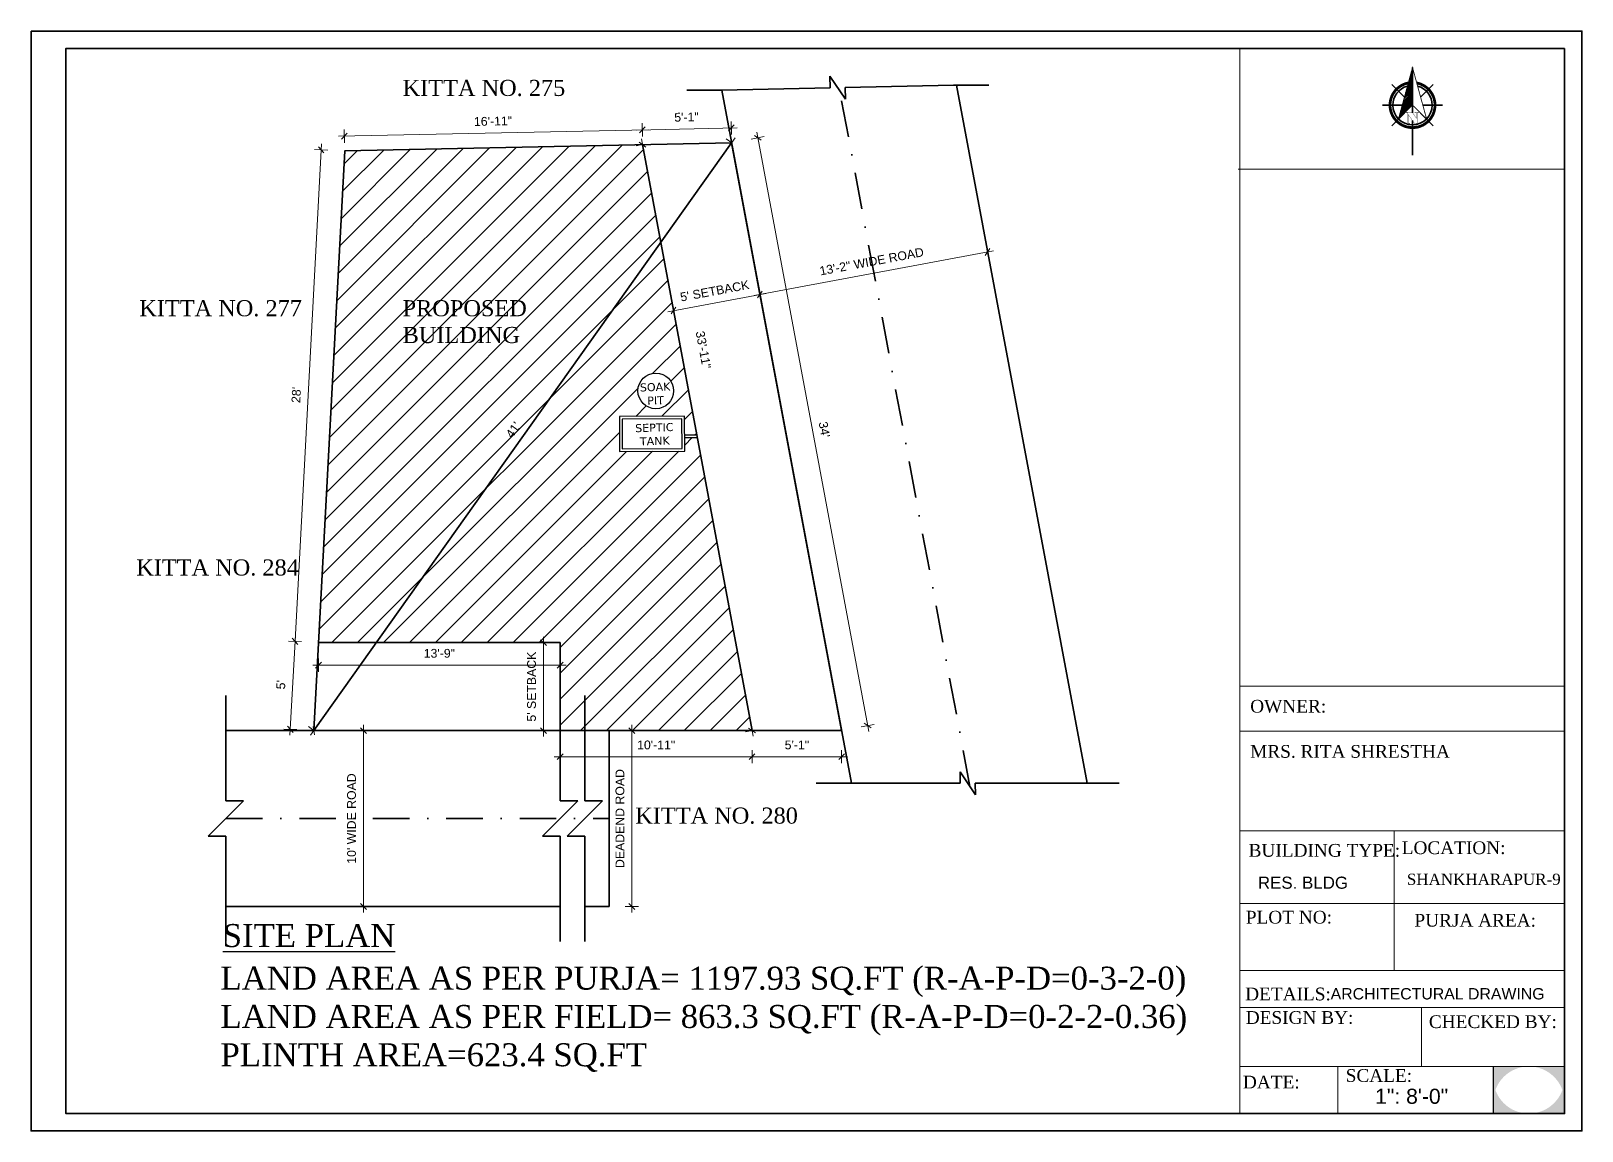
# Model space of a CAD drawing. Header units: inches. Extents: x 45643 to 78083, y -17830 to -3084.
# Drawn here: x 57982 to 59040, y -6777 to -6026 of the extents above; entities that cross this region are included whole.
import ezdxf

# ---------------------------------------------------------------- set-up
doc = ezdxf.new("R2010")
doc.units = ezdxf.units.IN
doc.header["$MEASUREMENT"] = 0
doc.linetypes.add('DASHDOT', pattern=[1, 0.5, -0.25, 0, -0.25])
for name, color, linetype, lineweight in [('A_Title Text', 105, 'Continuous', 60), ('DW-SEC', 24, 'Continuous', 25), ('ELEVATION', 6, 'Continuous', 30), ('REBARS', 50, 'Continuous', 20), ('Siteplan', 7, 'Continuous', 30), ('Text', 7, 'Continuous', 9)]:
    doc.layers.add(name, color=color, linetype=linetype, lineweight=lineweight)
doc.layers.add('DIMENTION', color=8, linetype='Continuous')
doc.layers.add('Normal Wall', color=7, linetype='Continuous', lineweight=35, true_color=0xffaf89)
doc.layers.add('Rear Wall', color=7, linetype='Continuous', lineweight=20, true_color=0xd4e480)
doc.styles.add('Arial', font='arial.ttf')
doc.styles.get("Standard").update_dxf_attribs({"font": 'times.ttf'})
doc.styles.add('SwissBT', font='swiss.ttf', dxfattribs={"height": 12})
doc.dimstyles.new('Sudeep', dxfattribs={"dimtxt": 6, "dimasz": 4, "dimexe": 4.5, "dimexo": 4.5, "dimgap": 5, "dimtad": 1, "dimdec": 0, "dimlunit": 4, "dimtxsty": 'Arial', "dimblk": 'OBLIQUE', "dimcen": 250, "dimdle": 4, "dimclrd": 86, "dimclre": 5, "dimclrt": 1, "dimadec": 0, "dimazin": 0, "dimtfac": 1, "dimtdec": 0, "dimtix": 1, "dimtmove": 1, "dimatfit": 3, "dimldrblk": 'OBLIQUE', "dimfxl": 4.5, "dimfxlon": 1, "dimfrac": 2, "dimlwd": 15, "dimlwe": 13, "dimarcsym": 0})

msp = doc.modelspace()

# ---------------------------------------------------------------- texts
at = {"color": 0}
for s, p in [('OWNER:', (58813.72, -6491.41)), ('LOCATION:', (58917.06, -6587.96))]:
    msp.add_text(s, height=8.704, dxfattribs=at).set_placement(p)
at = {"attachment_point": 1}
for s, insert, char_height, width in [('{\\fTimes New Roman|b0|i0|c0|p18;KITTA NO. 275}', (58235.53, -6059.68), 10.9739, 118.9892), ('{\\fTimes New Roman|b0|i0|c0|p18;KITTA NO. 277}', (58055.89, -6209.99), 10.9739, 116.2802), ('{\\fTimes New Roman|b0|i0|c0|p18;PROPOSED\\PBUILDING}', (58235.53, -6209.99), 10.9739, 92.6594), ('{\\fTimes New Roman|b0|i0|c0|p18;KITTA NO. 284}', (58053.8, -6386.9), 10.9739, 113.1573), ('{\\fTimes New Roman|b0|i0|c0|p18;KITTA NO. 280}', (58394.23, -6556.2), 10.9739, 110.3957), ('{\\fTimes New Roman|b0|i0|c0|p18;\\LSITE PLAN}', (58112.82, -6635.68), 15.677, 3988.78), ('{\\fTimes New Roman|b0|i0|c0|p18;LAND AREA AS PER PURJA= 1197.93 SQ.FT (R-A-P-D=0-3-2-0)\\PLAND AREA AS PER FIELD= 863.3 SQ.FT (R-A-P-D=0-2-2-0.36)\\PPLINTH AREA=623.4 SQ.FT}', (58111.3, -6664.76), 15.677, 732.5072)]:
    msp.add_mtext(s, dxfattribs=dict(at, insert=insert, char_height=char_height, width=width))
at = {"color": 0, "char_height": 5.4884, "width": 97.8815, "attachment_point": 2, "rotation": 1.93532}
for s, insert in [('{\\fVerdana|b0|i0|c0|p34;SOAK \\PPIT}', (58407.69, -6266.49)), ('{\\fVerdana|b0|i0|c0|p34;SEPTIC \\PTANK}', (58407.16, -6294.19))]:
    msp.add_mtext(s, dxfattribs=dict(at, insert=insert))
at = {"layer": 'Text', "color": 0}
for s, height, p in [('OWNER:', 8.704, (58813.72, -6491.41)), ('MRS. RITA SHRESTHA', 8.7044, (58813.72, -6522.22)), ('LOCATION:', 8.704, (58917.06, -6587.96)), ('CHECKED BY:', 8.7044, (58935.63, -6706.65)), ('CHECKED BY:', 8.7044, (58935.63, -6706.65)), ('DATE:', 8.704, (58808.77, -6747.85)), ('SCALE:', 8.704, (58878.86, -6743.38)), ('SCALE:', 8.704, (58878.86, -6743.38))]:
    msp.add_text(s, height=height, dxfattribs=at).set_placement(p)
at = {"layer": 'Text', "color": 0, "attachment_point": 1}
for s, insert, char_height, width in [('BUILDING TYPE:', (58812.64, -6581.04), 8.7044, 148.5551), ('BUILDING TYPE:', (58812.64, -6581.04), 8.7044, 148.5551), ('PLOT NO: ', (58810.74, -6626.65), 8.704, 138.0271), ('PLOT NO: ', (58810.74, -6626.65), 8.704, 138.0271), ('PURJA AREA:', (58925.75, -6628.76), 8.7044, 197.5821), ('PURJA AREA:', (58925.75, -6628.76), 8.7044, 197.5821), ('DETAILS: ', (58810.3, -6679.04), 8.704, 138.0271), ('DESIGN BY:', (58810.7, -6695.09), 8.704, 138.0271), ('DESIGN BY:', (58810.7, -6695.09), 8.704, 138.0271)]:
    msp.add_mtext(s, dxfattribs=dict(at, insert=insert, char_height=char_height, width=width))
at = {"layer": 'Text', "color": 0, "linetype": 'ByBlock', "insert": (58920.59, -6601.31), "char_height": 7.6711, "attachment_point": 1}
msp.add_mtext_dynamic_manual_height_columns('SHANKHARAPUR-9', width=381.0351, gutter_width=1.53, heights=[0], dxfattribs=at)
at = {"layer": 'Text', "color": 0, "insert": (58818.96, -6603.34), "char_height": 8.256, "width": 163.2142, "attachment_point": 1, "style": 'SwissBT'}
msp.add_mtext('RES. BLDG', dxfattribs=at)
msp.add_mtext('RES. BLDG', dxfattribs=at)
at = {"layer": 'Text', "color": 0, "linetype": 'ByBlock', "insert": (58868.6, -6679.38), "char_height": 7.7396, "width": 268.5322, "attachment_point": 1, "style": 'SwissBT'}
msp.add_mtext('ARCHITECTURAL DRAWING', dxfattribs=at)
at = {"layer": 'Text', "color": 0, "ltscale": 0.5, "insert": (58898.94, -6748.03), "char_height": 10.319, "width": 127.5344, "attachment_point": 1, "style": 'SwissBT'}
msp.add_mtext('1": 8\'-0"', dxfattribs=at)
msp.add_mtext('1": 8\'-0"', dxfattribs=at)

# ---------------------------------------------------------------- blocks, each defined once
blk = doc.blocks.new('*X798')
at = {"color": 0}
for p, q in [((145.96, -414.6), (147.62, -412.94)), ((146.16, -413.87), (147.62, -412.41)), ((146.36, -413.14), (147.62, -411.88)), ((146.55, -412.41), (147.62, -411.35)), ((146.75, -411.68), (147.62, -410.82)), ((146.95, -410.95), (147.62, -410.29)), ((147.15, -410.22), (147.62, -409.76)), ((147.35, -409.49), (147.62, -409.23)), ((147.55, -408.76), (147.62, -408.7)), ((143.76, -422.63), (147.62, -418.77)), ((143.96, -421.9), (147.62, -418.24)), ((144.16, -421.17), (147.62, -417.71)), ((144.36, -420.44), (147.62, -417.18)), ((144.56, -419.71), (147.62, -416.65)), ((144.76, -418.98), (147.62, -416.12)), ((144.96, -418.25), (147.62, -415.59)), ((145.16, -417.52), (147.62, -415.06)), ((145.36, -416.79), (147.62, -414.53)), ((145.56, -416.06), (147.62, -414)), ((145.76, -415.33), (147.62, -413.47)), ((142.76, -426.28), (147.62, -421.42)), ((142.96, -425.55), (147.62, -420.89)), ((143.16, -424.82), (147.62, -420.36)), ((143.36, -424.09), (147.62, -419.83)), ((143.56, -423.36), (147.62, -419.3))]:
    blk.add_line(p, q, dxfattribs=at)
blk = doc.blocks.new('NORTH_15')
for p, q in [((-2.87, 2.87), (-7.37, 7.37)), ((0, 3.66), (0, 10.62)), ((2.87, 2.87), (7.37, 7.37)), ((-13.37, 0), (2.72, 0)), ((5.49, 0), (17.83, 0)), ((-2.87, -2.87), (-7.37, -7.37)), ((0, -3.66), (0, -10.62)), ((2.87, -2.87), (7.37, -7.37))]:
    blk.add_line(p, q)
at = {"const_width": 1}
for points in [[(0, -8, 1), (0, 8, 0.359415), (-7.86, 1.52, 1)], [(-7.86, -1.52, 0.359415), (0, -8, 1)]]:
    blk.add_lwpolyline(points, format="xyb", dxfattribs=at)
for points, const_width in [([(4.96, -5.01), (-13.37, 0), (4.9, 5), (0, 0), (4.96, -5.01)], 0.3), ([(5.93, -1.55), (6, -1.55), (6.07, -1.54), (6.13, -1.53), (6.17, -1.52), (6.22, -1.51), (6.26, -1.49), (6.28, -1.47), (6.3, -1.45), (6.32, -1.42), (6.33, -1.39), (6.35, -1.34), (6.36, -1.29), (6.37, -1.23), (6.38, -1.16), (6.38, -1.08), (6.38, -1), (6.54, -1), (6.54, -2.34), (6.38, -2.34), (6.38, -2.3), (6.38, -2.23), (6.38, -2.16), (6.37, -2.09), (6.36, -2.04), (6.35, -1.99), (6.33, -1.95), (6.32, -1.91), (6.3, -1.88), (6.28, -1.86), (6.26, -1.83), (6.22, -1.81), (6.18, -1.8), (6.13, -1.78), (6.07, -1.77), (6.01, -1.76), (5.95, -1.76), (2.66, -1.76), (2.66, -2.34), (2.5, -2.34), (2.5, -0.16), (4.71, 1.44), (3.14, 1.44), (3.07, 1.44), (3, 1.43), (2.94, 1.42), (2.89, 1.41), (2.85, 1.4), (2.81, 1.38), (2.78, 1.36), (2.76, 1.34), (2.74, 1.31), (2.72, 1.27), (2.7, 1.22), (2.69, 1.17), (2.68, 1.11), (2.67, 1.04), (2.66, 0.97), (2.66, 0.89), (2.66, 0.87), (2.5, 0.87), (2.5, 2.21), (2.66, 2.21), (2.66, 2.17), (2.66, 2.09), (2.67, 2.03), (2.68, 1.97), (2.69, 1.91), (2.7, 1.86), (2.71, 1.82), (2.73, 1.78), (2.75, 1.76), (2.77, 1.74), (2.8, 1.72), (2.85, 1.7), (2.89, 1.68), (2.94, 1.67), (3, 1.66), (3.07, 1.66), (3.14, 1.66), (6.54, 1.66), (6.54, 0.75), (3.33, -1.55), (5.93, -1.55), (5.93, -1.55)], 0.1)]:
    blk.add_lwpolyline(points, dxfattribs=dict(const_width=const_width))
for start, end in [(90, 164.973), (270, 90), (195.027, 270)]:
    blk.add_arc((0, 0), 7, start, end)
at = {"rotation": 90}
blk.add_blockref('*X798', (-421.89, -147.62), dxfattribs=at)
blk = doc.blocks.new('A$C0BDB7EE9')
at = {"layer": 'Siteplan', "xscale": 2.999999999999779, "yscale": 2.999999999999779, "zscale": 2.999999999999779, "rotation": 247.8612575918487}
blk.add_blockref('NORTH_15', (20.2, 49.5), dxfattribs=at)
blk = doc.blocks.new('A$C327B4BBD')
at = {"layer": 'DIMENTION', "ltscale": 0.3, "xscale": 1.171875000000082, "yscale": 1.171875000000082, "zscale": 1.171875000000082, "rotation": 112.1387424081494}
blk.add_blockref('A$C0BDB7EE9', (16.1, 0), dxfattribs=at)
blk = doc.blocks.new('_Oblique')
at = {"color": 0, "linetype": 'ByBlock', "lineweight": -2}
blk.add_line((-0.5, -0.5), (0.5, 0.5), dxfattribs=at)
blk = doc.blocks.new('*D809')
at = {"layer": 'A_Title Text', "color": 86, "lineweight": 15, "transparency": 16777216}
blk.add_line((58403, -6093.7), (58191.8, -6098.2), dxfattribs=at)
at = {"layer": 'A_Title Text', "color": 5, "lineweight": 13, "transparency": 16777216}
for p, q in [((58195.9, -6102.6), (58195.7, -6093.6)), ((58399.1, -6098.3), (58398.9, -6089.3))]:
    blk.add_line(p, q, dxfattribs=at)
at = {"layer": 'Defpoints', "color": 0, "transparency": 16777216}
for p in [(58195.8, -6098.1), (58399.2, -6103.9), (58196, -6108.2)]:
    blk.add_point(p, dxfattribs=at)
at = {"layer": 'A_Title Text', "color": 86, "lineweight": 15, "transparency": 16777216, "xscale": 4, "yscale": 4, "zscale": 4}
for p, rotation in [((58399, -6093.8), 1.217139986731945), ((58195.8, -6098.1), 181.2171399867319)]:
    blk.add_blockref('_Oblique', p, dxfattribs=dict(at, rotation=rotation))
at = {"layer": 'A_Title Text', "color": 1, "transparency": 16777216, "insert": (58297.2, -6087.9), "char_height": 6, "attachment_point": 5, "rotation": 1.2171, "style": 'Arial'}
blk.add_mtext('16\'-11"', dxfattribs=at)
blk = doc.blocks.new('*D810')
at = {"layer": 'A_Title Text', "color": 86, "lineweight": 15, "transparency": 16777216}
blk.add_line((58395, -6093.9), (58463.8, -6092.4), dxfattribs=at)
at = {"layer": 'A_Title Text', "color": 5, "lineweight": 13, "transparency": 16777216}
for p, q in [((58399.1, -6098.3), (58398.9, -6089.3)), ((58459.9, -6097), (58459.7, -6088))]:
    blk.add_line(p, q, dxfattribs=at)
at = {"layer": 'Defpoints', "color": 0, "transparency": 16777216}
for p in [(58459.8, -6092.5), (58399.2, -6103.9), (58460, -6102.6)]:
    blk.add_point(p, dxfattribs=at)
at = {"layer": 'A_Title Text', "color": 86, "lineweight": 15, "transparency": 16777216, "xscale": 4, "yscale": 4, "zscale": 4}
for p, rotation in [((58399, -6093.8), 181.2171399867103), ((58459.8, -6092.5), 1.217139986710271)]:
    blk.add_blockref('_Oblique', p, dxfattribs=dict(at, rotation=rotation))
at = {"layer": 'A_Title Text', "color": 1, "transparency": 16777216, "insert": (58429.2, -6085.1), "char_height": 6, "attachment_point": 5, "rotation": 1.2171, "style": 'Arial'}
blk.add_mtext('5\'-1"', dxfattribs=at)
blk = doc.blocks.new('*D811')
at = {"layer": 'A_Title Text', "color": 86, "lineweight": 15, "transparency": 16777216}
blk.add_line((58161.9, -6446.8), (58180.2, -6103.4), dxfattribs=at)
at = {"layer": 'A_Title Text', "color": 5, "lineweight": 13, "transparency": 16777216}
for p, q in [((58184.5, -6107.6), (58175.5, -6107.1)), ((58166.6, -6443), (58157.7, -6442.6))]:
    blk.add_line(p, q, dxfattribs=at)
at = {"layer": 'Defpoints', "color": 0, "transparency": 16777216}
for p in [(58180, -6107.4), (58196, -6108.2), (58178.2, -6443.7)]:
    blk.add_point(p, dxfattribs=at)
at = {"layer": 'A_Title Text', "color": 86, "lineweight": 15, "transparency": 16777216, "xscale": 4, "yscale": 4, "zscale": 4}
for p, rotation in [((58180, -6107.4), 86.9515310710688), ((58162.1, -6442.8), 266.9515310710688)]:
    blk.add_blockref('_Oblique', p, dxfattribs=dict(at, rotation=rotation))
at = {"layer": 'A_Title Text', "color": 1, "transparency": 16777216, "insert": (58163, -6274.7), "char_height": 6, "attachment_point": 5, "rotation": 86.9515, "style": 'Arial'}
blk.add_mtext("28'", dxfattribs=at)
blk = doc.blocks.new('*D812')
at = {"layer": 'A_Title Text', "color": 5, "lineweight": 13, "transparency": 16777216}
for p, q in [((58166.6, -6443), (58157.7, -6442.6)), ((58163.4, -6503), (58154.5, -6502.6))]:
    blk.add_line(p, q, dxfattribs=at)
at = {"layer": 'A_Title Text', "color": 86, "lineweight": 15, "transparency": 16777216}
blk.add_line((58162.4, -6438.8), (58158.7, -6506.8), dxfattribs=at)
at = {"layer": 'Defpoints', "color": 0, "transparency": 16777216}
for p in [(58178.2, -6443.7), (58159, -6502.8), (58175, -6503.7)]:
    blk.add_point(p, dxfattribs=at)
at = {"layer": 'A_Title Text', "color": 86, "lineweight": 15, "transparency": 16777216, "xscale": 4, "yscale": 4, "zscale": 4}
for p, rotation in [((58162.1, -6442.8), 86.95153107111452), ((58159, -6502.8), 266.9515310711146)]:
    blk.add_blockref('_Oblique', p, dxfattribs=dict(at, rotation=rotation))
at = {"layer": 'A_Title Text', "color": 1, "transparency": 16777216, "insert": (58152.5, -6472.4), "char_height": 6, "attachment_point": 5, "rotation": 86.9515, "style": 'Arial'}
blk.add_mtext("5'", dxfattribs=at)
blk = doc.blocks.new('*D813')
at = {"layer": 'A_Title Text', "color": 86, "lineweight": 15, "transparency": 16777216}
blk.add_line((58174.2, -6459.1), (58347, -6459.1), dxfattribs=at)
at = {"layer": 'A_Title Text', "color": 5, "lineweight": 13, "transparency": 16777216}
for p, q in [((58178.2, -6454.6), (58178.2, -6463.6)), ((58343, -6454.6), (58343, -6463.6))]:
    blk.add_line(p, q, dxfattribs=at)
at = {"layer": 'Defpoints', "color": 0, "transparency": 16777216}
for p in [(58178.2, -6443.7), (58343, -6443.7), (58343, -6459.1)]:
    blk.add_point(p, dxfattribs=at)
at = {"layer": 'A_Title Text', "color": 86, "lineweight": 15, "transparency": 16777216, "xscale": 4, "yscale": 4, "zscale": 4, "rotation": 180}
blk.add_blockref('_Oblique', (58178.2, -6459.1), dxfattribs=at)
at = {"layer": 'A_Title Text', "color": 86, "lineweight": 15, "transparency": 16777216, "xscale": 4, "yscale": 4, "zscale": 4}
blk.add_blockref('_Oblique', (58343, -6459.1), dxfattribs=at)
at = {"layer": 'A_Title Text', "color": 1, "transparency": 16777216, "insert": (58260.6, -6451), "char_height": 6, "attachment_point": 5, "style": 'Arial'}
blk.add_mtext('13\'-9"', dxfattribs=at)
blk = doc.blocks.new('*D814')
at = {"layer": 'A_Title Text', "color": 86, "lineweight": 15, "transparency": 16777216}
blk.add_line((58331.6, -6439.7), (58331.6, -6507.7), dxfattribs=at)
at = {"layer": 'A_Title Text', "color": 5, "lineweight": 13, "transparency": 16777216}
for p, q in [((58336.1, -6443.7), (58327.1, -6443.7)), ((58336.1, -6503.7), (58327.1, -6503.7))]:
    blk.add_line(p, q, dxfattribs=at)
at = {"layer": 'Defpoints', "color": 0, "transparency": 16777216}
for p in [(58343, -6443.7), (58331.6, -6503.7), (58343, -6503.7)]:
    blk.add_point(p, dxfattribs=at)
at = {"layer": 'A_Title Text', "color": 86, "lineweight": 15, "transparency": 16777216, "xscale": 4, "yscale": 4, "zscale": 4}
for p, rotation in [((58331.6, -6443.7), 90), ((58331.6, -6503.7), 270)]:
    blk.add_blockref('_Oblique', p, dxfattribs=dict(at, rotation=rotation))
at = {"layer": 'A_Title Text', "color": 1, "transparency": 16777216, "insert": (58323.5, -6473.7), "char_height": 6, "width": 112.436, "attachment_point": 5, "rotation": 90, "style": 'Arial'}
blk.add_mtext("5' SETBACK", dxfattribs=at)
blk = doc.blocks.new('*D803')
at = {"layer": 'A_Title Text', "color": 5, "lineweight": 13, "transparency": 16777216}
for p, q in [((58343, -6517), (58343, -6526)), ((58473.9, -6517), (58473.9, -6526))]:
    blk.add_line(p, q, dxfattribs=at)
at = {"layer": 'A_Title Text', "color": 86, "lineweight": 15, "transparency": 16777216}
blk.add_line((58339, -6521.5), (58477.9, -6521.5), dxfattribs=at)
at = {"layer": 'Defpoints', "color": 0, "transparency": 16777216}
for p in [(58343, -6503.7), (58473.9, -6503.7), (58473.9, -6521.5)]:
    blk.add_point(p, dxfattribs=at)
at = {"layer": 'A_Title Text', "color": 86, "lineweight": 15, "transparency": 16777216, "xscale": 4, "yscale": 4, "zscale": 4, "rotation": 180}
blk.add_blockref('_Oblique', (58343, -6521.5), dxfattribs=at)
at = {"layer": 'A_Title Text', "color": 86, "lineweight": 15, "transparency": 16777216, "xscale": 4, "yscale": 4, "zscale": 4}
blk.add_blockref('_Oblique', (58473.9, -6521.5), dxfattribs=at)
at = {"layer": 'A_Title Text', "color": 1, "transparency": 16777216, "insert": (58408.5, -6513.5), "char_height": 6, "attachment_point": 5, "style": 'Arial'}
blk.add_mtext('10\'-11"', dxfattribs=at)
blk = doc.blocks.new('*D815')
at = {"layer": 'A_Title Text', "color": 5, "lineweight": 13, "transparency": 16777216}
for p, q in [((58473.9, -6517), (58473.9, -6526)), ((58535, -6517), (58535, -6526))]:
    blk.add_line(p, q, dxfattribs=at)
at = {"layer": 'A_Title Text', "color": 86, "lineweight": 15, "transparency": 16777216}
blk.add_line((58469.9, -6521.5), (58539, -6521.5), dxfattribs=at)
at = {"layer": 'Defpoints', "color": 0, "transparency": 16777216}
for p in [(58473.9, -6503.7), (58535, -6503.7), (58535, -6521.5)]:
    blk.add_point(p, dxfattribs=at)
at = {"layer": 'A_Title Text', "color": 86, "lineweight": 15, "transparency": 16777216, "xscale": 4, "yscale": 4, "zscale": 4, "rotation": 180}
blk.add_blockref('_Oblique', (58473.9, -6521.5), dxfattribs=at)
at = {"layer": 'A_Title Text', "color": 86, "lineweight": 15, "transparency": 16777216, "xscale": 4, "yscale": 4, "zscale": 4}
blk.add_blockref('_Oblique', (58535, -6521.5), dxfattribs=at)
at = {"layer": 'A_Title Text', "color": 1, "transparency": 16777216, "insert": (58504.5, -6513.5), "char_height": 6, "attachment_point": 5, "style": 'Arial'}
blk.add_mtext('5\'-1"', dxfattribs=at)
blk = doc.blocks.new('*D804')
at = {"layer": 'A_Title Text', "color": 5, "lineweight": 13, "transparency": 16777216}
for p, q in [((58473.4, -6100.1), (58482.2, -6098.4)), ((58548.4, -6501.2), (58557.2, -6499.5))]:
    blk.add_line(p, q, dxfattribs=at)
at = {"layer": 'A_Title Text', "color": 86, "lineweight": 15, "transparency": 16777216}
blk.add_line((58477.1, -6095.3), (58553.5, -6504.3), dxfattribs=at)
at = {"layer": 'Defpoints', "color": 0, "transparency": 16777216}
for p in [(58460, -6102.6), (58535, -6503.7), (58552.8, -6500.3)]:
    blk.add_point(p, dxfattribs=at)
at = {"layer": 'A_Title Text', "color": 86, "lineweight": 15, "transparency": 16777216, "xscale": 4, "yscale": 4, "zscale": 4}
for p, rotation in [((58477.8, -6099.3), 100.5925493306747), ((58552.8, -6500.3), 280.5925493306747)]:
    blk.add_blockref('_Oblique', p, dxfattribs=dict(at, rotation=rotation))
at = {"layer": 'A_Title Text', "color": 1, "transparency": 16777216, "insert": (58523.2, -6298.3), "char_height": 6, "attachment_point": 5, "rotation": 280.5925, "style": 'Arial'}
blk.add_mtext("34'", dxfattribs=at)
blk = doc.blocks.new('*D805')
at = {"layer": 'A_Title Text', "color": 5, "lineweight": 13, "transparency": 16777216}
for p, q in [((58399.2, -6103.9), (58394.8, -6104.7)), ((58473.9, -6503.7), (58469.5, -6504.5))]:
    blk.add_line(p, q, dxfattribs=at)
at = {"layer": 'A_Title Text', "color": 86, "lineweight": 15, "transparency": 16777216}
blk.add_line((58474.7, -6507.6), (58398.5, -6100), dxfattribs=at)
at = {"layer": 'Defpoints', "color": 0, "transparency": 16777216}
for p in [(58399.2, -6103.9), (58399.2, -6103.9), (58473.9, -6503.7)]:
    blk.add_point(p, dxfattribs=at)
at = {"layer": 'A_Title Text', "color": 86, "lineweight": 15, "transparency": 16777216, "xscale": 4, "yscale": 4, "zscale": 4}
for p, rotation in [((58399.2, -6103.9), 100.5925493306756), ((58473.9, -6503.7), 280.5925493306756)]:
    blk.add_blockref('_Oblique', p, dxfattribs=dict(at, rotation=rotation))
at = {"layer": 'A_Title Text', "color": 1, "transparency": 16777216, "insert": (58440.7, -6243.9), "char_height": 6, "attachment_point": 5, "rotation": 280.5925, "style": 'Arial'}
blk.add_mtext('33\'-11"', dxfattribs=at)
blk = doc.blocks.new('*D806')
at = {"layer": 'A_Title Text', "color": 86, "lineweight": 15, "transparency": 16777216}
blk.add_line((58172.7, -6506.9), (58462.3, -6099.3), dxfattribs=at)
at = {"layer": 'A_Title Text', "color": 5, "lineweight": 13, "transparency": 16777216}
for p, q in [((58460, -6102.6), (58456.3, -6100)), ((58175, -6503.7), (58171.3, -6501))]:
    blk.add_line(p, q, dxfattribs=at)
at = {"layer": 'Defpoints', "color": 0, "transparency": 16777216}
for p in [(58460, -6102.6), (58460, -6102.6), (58175, -6503.7)]:
    blk.add_point(p, dxfattribs=at)
at = {"layer": 'A_Title Text', "color": 86, "lineweight": 15, "transparency": 16777216, "xscale": 4, "yscale": 4, "zscale": 4}
for p, rotation in [((58460, -6102.6), 54.60090531326018), ((58175, -6503.7), 234.6009053132602)]:
    blk.add_blockref('_Oblique', p, dxfattribs=dict(at, rotation=rotation))
at = {"layer": 'A_Title Text', "color": 1, "transparency": 16777216, "insert": (58311, -6298.5), "char_height": 6, "attachment_point": 5, "rotation": 54.6009, "style": 'Arial'}
blk.add_mtext("41'", dxfattribs=at)
blk = doc.blocks.new('*D807')
at = {"layer": 'A_Title Text', "color": 5, "lineweight": 13, "transparency": 16777216}
for p, q in [((58213.3, -6503.7), (58204.3, -6503.7)), ((58213.3, -6623.7), (58204.3, -6623.7))]:
    blk.add_line(p, q, dxfattribs=at)
at = {"layer": 'A_Title Text', "color": 86, "lineweight": 15, "transparency": 16777216}
blk.add_line((58208.8, -6499.7), (58208.8, -6627.7), dxfattribs=at)
at = {"layer": 'Defpoints', "color": 0, "transparency": 16777216}
for p in [(58245.7, -6503.7), (58208.8, -6623.7), (58229, -6623.7)]:
    blk.add_point(p, dxfattribs=at)
at = {"layer": 'A_Title Text', "color": 86, "lineweight": 15, "transparency": 16777216, "xscale": 4, "yscale": 4, "zscale": 4}
for p, rotation in [((58208.8, -6503.7), 90), ((58208.8, -6623.7), 270)]:
    blk.add_blockref('_Oblique', p, dxfattribs=dict(at, rotation=rotation))
at = {"layer": 'A_Title Text', "color": 1, "transparency": 16777216, "insert": (58200.7, -6563.7), "char_height": 6, "width": 68.185, "attachment_point": 5, "rotation": 90, "style": 'Arial'}
blk.add_mtext("10' WIDE ROAD", dxfattribs=at)
blk = doc.blocks.new('*D802')
at = {"layer": 'A_Title Text', "color": 86, "lineweight": 15, "transparency": 16777216}
blk.add_line((58475.4, -6206.8), (58638.6, -6176.3), dxfattribs=at)
at = {"layer": 'A_Title Text', "color": 5, "lineweight": 13, "transparency": 16777216}
for p, q in [((58633.8, -6172.6), (58635.5, -6181.5)), ((58478.5, -6201.7), (58480.2, -6210.5))]:
    blk.add_line(p, q, dxfattribs=at)
at = {"layer": 'Defpoints', "color": 0, "transparency": 16777216}
for p in [(58615.3, -6073.6), (58460, -6102.6), (58634.6, -6177.1)]:
    blk.add_point(p, dxfattribs=at)
at = {"layer": 'A_Title Text', "color": 86, "lineweight": 15, "transparency": 16777216, "xscale": 4, "yscale": 4, "zscale": 4}
for p, rotation in [((58634.6, -6177.1), 10.59254933067301), ((58479.3, -6206.1), 190.592549330673)]:
    blk.add_blockref('_Oblique', p, dxfattribs=dict(at, rotation=rotation))
at = {"layer": 'A_Title Text', "color": 1, "transparency": 16777216, "insert": (58555.5, -6183.6), "char_height": 6, "width": 94.95, "attachment_point": 5, "rotation": 10.5925, "style": 'Arial'}
blk.add_mtext('13\'-2" WIDE ROAD', dxfattribs=at)
blk = doc.blocks.new('*D808')
at = {"layer": 'A_Title Text', "color": 86, "lineweight": 15, "transparency": 16777216}
blk.add_line((58416.4, -6217.9), (58483.3, -6205.4), dxfattribs=at)
at = {"layer": 'A_Title Text', "color": 5, "lineweight": 13, "transparency": 16777216}
for p, q in [((58478.5, -6201.7), (58480.2, -6210.5)), ((58419.5, -6212.7), (58421.2, -6221.6))]:
    blk.add_line(p, q, dxfattribs=at)
at = {"layer": 'Defpoints', "color": 0, "transparency": 16777216}
for p in [(58470.6, -6159.6), (58411.7, -6170.6), (58479.3, -6206.1)]:
    blk.add_point(p, dxfattribs=at)
at = {"layer": 'A_Title Text', "color": 86, "lineweight": 15, "transparency": 16777216, "xscale": 4, "yscale": 4, "zscale": 4}
for p, rotation in [((58479.3, -6206.1), 10.59254933067322), ((58420.4, -6217.1), 190.5925493306733)]:
    blk.add_blockref('_Oblique', p, dxfattribs=dict(at, rotation=rotation))
at = {"layer": 'A_Title Text', "color": 1, "transparency": 16777216, "insert": (58448.4, -6203.7), "char_height": 6, "width": 53.958, "attachment_point": 5, "rotation": 10.5925, "style": 'Arial'}
blk.add_mtext("5' SETBACK", dxfattribs=at)
blk = doc.blocks.new('*D816')
at = {"layer": 'A_Title Text', "color": 5, "lineweight": 13, "transparency": 16777216}
for p, q in [((58396.4, -6503.7), (58387.4, -6503.7)), ((58396.4, -6623.7), (58387.4, -6623.7))]:
    blk.add_line(p, q, dxfattribs=at)
at = {"layer": 'A_Title Text', "color": 86, "lineweight": 15, "transparency": 16777216}
blk.add_line((58391.9, -6499.7), (58391.9, -6627.7), dxfattribs=at)
at = {"layer": 'Defpoints', "color": 0, "transparency": 16777216}
for p in [(58428.9, -6503.7), (58391.9, -6623.7), (58412.1, -6623.7)]:
    blk.add_point(p, dxfattribs=at)
at = {"layer": 'A_Title Text', "color": 86, "lineweight": 15, "transparency": 16777216, "xscale": 4, "yscale": 4, "zscale": 4}
for p, rotation in [((58391.9, -6503.7), 90), ((58391.9, -6623.7), 270)]:
    blk.add_blockref('_Oblique', p, dxfattribs=dict(at, rotation=rotation))
at = {"layer": 'A_Title Text', "color": 1, "transparency": 16777216, "insert": (58383.8, -6563.7), "char_height": 6, "width": 68.185, "attachment_point": 5, "rotation": 90, "style": 'Arial'}
blk.add_mtext('DEADEND ROAD', dxfattribs=at)

# ---------------------------------------------------------------- dimensions: what is measured, and where the dimension line sits
at = {"layer": 'A_Title Text'}
for base, p1, p2, angle, picture, middle in [((58459.77, -6092.5), (58399.19, -6103.9), (58459.99, -6102.61), 1.21714, '*D810', (58429.2, -6085.09)), ((58158.95, -6502.8), (58178.18, -6443.66), (58174.99, -6503.66), 266.95153, '*D812', (58152.51, -6472.37))]:
    dim = msp.add_linear_dim(base=base, p1=p1, p2=p2, angle=angle, dimstyle='Sudeep', dxfattribs=at)
    dim.commit()
    dim.dimension.update_dxf_attribs({"geometry": picture, "text_midpoint": middle})
for p1, p2, distance, text, picture, middle in [((58459.99, -6102.61), (58615.29, -6073.56), -105.29, '<> WIDE ROAD', '*D802', (58555.5, -6183.61)), ((58411.66, -6170.61), (58470.64, -6159.58), -47.33, '<> SETBACK', '*D808', (58448.36, -6203.65))]:
    dim = msp.add_aligned_dim(p1=p1, p2=p2, distance=distance, text=text, dimstyle='Sudeep', dxfattribs=at)
    dim.commit()
    dim.dimension.update_dxf_attribs({"geometry": picture, "text_midpoint": middle})
for p1, p2, distance, picture, middle in [((58399.19, -6103.9), (58196.04, -6108.22), -10.11, '*D809', (58297.23, -6087.89)), ((58178.18, -6443.66), (58196.04, -6108.22), 16.05, '*D811', (58163.03, -6274.65)), ((58174.99, -6503.66), (58459.99, -6102.61), 0, '*D806', (58310.95, -6298.49)), ((58459.99, -6102.61), (58534.99, -6503.66), 18.12, '*D804', (58523.23, -6298.32))]:
    dim = msp.add_aligned_dim(p1=p1, p2=p2, distance=distance, dimstyle='Sudeep', dxfattribs=at)
    dim.commit()
    dim.dimension.update_dxf_attribs({"geometry": picture, "text_midpoint": middle})
dim = msp.add_linear_dim(base=(58399.19, -6103.9), p1=(58473.95, -6503.66), p2=(58399.19, -6103.9), angle=100.59255, dimstyle='Sudeep', dxfattribs=at)
dim.commit()
dim.dimension.update_dxf_attribs({"geometry": '*D805', "text_midpoint": (58432.73, -6245.37), "dimtype": 161})
for base, p1, p2, text, picture, middle in [((58331.6, -6503.66), (58342.99, -6443.66), (58342.99, -6503.66), '<> SETBACK', '*D814', (58323.5, -6473.66)), ((58208.76, -6623.66), (58245.75, -6503.66), (58228.99, -6623.66), '<> WIDE ROAD', '*D807', (58200.65, -6563.66)), ((58391.89, -6623.66), (58428.88, -6503.66), (58412.12, -6623.66), 'DEADEND ROAD', '*D816', (58383.79, -6563.66))]:
    dim = msp.add_linear_dim(base=base, p1=p1, p2=p2, angle=90, text=text, dimstyle='Sudeep', dxfattribs=at)
    dim.commit()
    dim.dimension.update_dxf_attribs({"geometry": picture, "text_midpoint": middle})
for base, p1, p2, picture, middle in [((58342.99, -6459.1), (58178.18, -6443.66), (58342.99, -6443.66), '*D813', (58260.58, -6451.04)), ((58473.95, -6521.54), (58342.99, -6503.66), (58473.95, -6503.66), '*D803', (58408.47, -6513.47)), ((58534.99, -6521.54), (58473.95, -6503.66), (58534.99, -6503.66), '*D815', (58504.47, -6513.47))]:
    dim = msp.add_linear_dim(base=base, p1=p1, p2=p2, dimstyle='Sudeep', dxfattribs=at)
    dim.commit()
    dim.dimension.update_dxf_attribs({"geometry": picture, "text_midpoint": middle})

# ---------------------------------------------------------------- hatches: boundary and pattern name
msp.add_hatch(color=0).paths.add_polyline_path([(59028.14, -6732.85), (59003.83, -6732.85, -0.4142136), (59028.14, -6757.16)])
at = {"layer": 'DW-SEC'}
h = msp.add_hatch(dxfattribs=at)
h.set_pattern_fill('ANSI31', color=256, scale=100)
h.set_pattern_definition([(45, (-7160.578, -6949.71), (-8.8388348, 8.8388348), [])])
h.paths.add_polyline_path([(58436.57, -6303.78), (58427.97, -6303.78), (58428.02, -6312.99), (58383.54, -6313.23), (58383.41, -6289.39), (58427.89, -6289.14), (58427.96, -6301.95), (58436.22, -6301.95), (58411.66, -6170.61), (58217.62, -6443.66), (58342.99, -6443.66), (58342.99, -6503.66), (58473.95, -6503.66)])
h.paths.add_polyline_path([(58396.06, -6271.89, -1), (58420.43, -6271.89, -1)], flags=16)
h.paths.add_polyline_path([(58196.04, -6108.22), (58178.18, -6443.66), (58217.62, -6443.66), (58411.66, -6170.61), (58399.19, -6103.9)])
h.paths.add_polyline_path([(58395.97, -6284.6), (58420.19, -6283.78), (58419.48, -6262.73), (58395.25, -6263.55)], flags=24)
h.paths.add_polyline_path([(58312.13, -6307.69), (58320.2, -6296.34), (58310.12, -6289.18), (58302.05, -6300.53)], flags=24)
h.paths.add_polyline_path([(58232.52, -6245.5), (58320.85, -6245.5), (58320.85, -6203.78), (58232.52, -6203.78)], flags=24)
at = {"layer": 'Text'}
for points in [[(59003.83, -6732.85), (58979.52, -6732.85), (58979.52, -6757.16, -0.4142136)], [(59003.83, -6732.85), (58979.52, -6732.85), (58979.52, -6757.16, -0.4142136)], [(59028.14, -6732.85), (59003.83, -6732.85, -0.4142136), (59028.14, -6757.16)], [(58979.52, -6740.66), (58979.52, -6764.97), (59003.83, -6764.97, -0.4142136)], [(58979.52, -6740.66), (58979.52, -6764.97), (59003.83, -6764.97, -0.4142136)], [(59028.14, -6740.66, -0.4142136), (59003.83, -6764.97), (59028.14, -6764.97)], [(59028.14, -6740.66, -0.4142136), (59003.83, -6764.97), (59028.14, -6764.97)]]:
    msp.add_hatch(color=0, dxfattribs=at).paths.add_polyline_path(points)

# ---------------------------------------------------------------- linework, layer by layer
at = {"color": 4, "ltscale": 5}
for p, q in [((58427.96, -6301.95), (58436.22, -6301.95)), ((58427.97, -6303.78), (58436.57, -6303.78))]:
    msp.add_line(p, q, dxfattribs=at)
at = {"color": 0}
msp.add_line((58979.52, -6732.85), (58979.52, -6764.97), dxfattribs=at)
msp.add_line((58979.52, -6732.85), (58979.52, -6764.97), dxfattribs=at)
at = {"color": 4, "ltscale": 5}
for points in [[(58383.54, -6313.23), (58428.02, -6312.99), (58427.89, -6289.14), (58383.41, -6289.39)], [(58385.36, -6311.4), (58426.18, -6311.17), (58426.07, -6290.98), (58385.25, -6291.21)]]:
    msp.add_lwpolyline(points, close=True, dxfattribs=at)
msp.add_circle((58408.25, -6271.89), 12.18, dxfattribs=at)
at = {"layer": 'ELEVATION'}
for p, q in [((58527.01, -6057.23), (58537.62, -6072.9)), ((58527.01, -6057.23), (58527.18, -6065.17)), ((58453.35, -6066.74), (58429.35, -6066.74)), ((58453.28, -6066.74), (58527.18, -6065.17)), ((58541.72, -6539.66), (58453.28, -6066.74)), ((58537.45, -6064.95), (58611.35, -6063.38)), ((58537.62, -6072.9), (58537.45, -6064.95)), ((58611.35, -6063.38), (58635.35, -6063.38)), ((58702.46, -6539.66), (58613.39, -6063.38)), ((58174.99, -6503.66), (58459.99, -6102.61)), ((58196.04, -6108.22), (58459.99, -6102.61)), ((58473.95, -6503.66), (58399.19, -6103.9)), ((58178.18, -6443.66), (58342.99, -6443.66)), ((58342.99, -6443.66), (58342.99, -6503.66)), ((58114.99, -6503.66), (58114.99, -6479.66)), ((58342.99, -6503.66), (58342.99, -6479.66)), ((58359.85, -6503.66), (58359.85, -6479.66)), ((58114.99, -6503.66), (58376.51, -6503.66)), ((58114.99, -6503.66), (58114.99, -6551.66)), ((58342.99, -6503.66), (58534.99, -6503.66)), ((58342.99, -6503.66), (58342.99, -6551.66)), ((58359.85, -6503.66), (58359.85, -6551.66)), ((58376.51, -6623.66), (58376.51, -6503.66)), ((58615.77, -6531.82), (58626.37, -6547.49)), ((58615.77, -6531.82), (58615.93, -6539.66)), ((58541.72, -6539.66), (58517.72, -6539.66)), ((58541.72, -6539.66), (58615.93, -6539.66)), ((58626.21, -6539.66), (58700.42, -6539.66)), ((58626.37, -6547.49), (58626.21, -6539.66)), ((58700.42, -6539.66), (58724.42, -6539.66)), ((58102.99, -6575.66), (58126.99, -6551.66)), ((58126.99, -6551.66), (58114.99, -6551.66)), ((58330.99, -6575.66), (58354.99, -6551.66)), ((58354.99, -6551.66), (58342.99, -6551.66)), ((58347.85, -6575.66), (58371.85, -6551.66)), ((58371.85, -6551.66), (58359.85, -6551.66)), ((58114.99, -6575.66), (58102.99, -6575.66)), ((58114.99, -6575.66), (58114.99, -6623.66)), ((58342.99, -6575.66), (58330.99, -6575.66)), ((58342.99, -6575.66), (58342.99, -6623.66)), ((58359.85, -6575.66), (58347.85, -6575.66)), ((58359.85, -6575.66), (58359.85, -6623.66)), ((58114.99, -6623.66), (58342.99, -6623.66)), ((58114.99, -6623.66), (58114.99, -6647.66)), ((58342.99, -6623.66), (58342.99, -6647.66)), ((58359.85, -6623.66), (58376.51, -6623.66)), ((58359.85, -6623.66), (58359.85, -6647.66))]:
    msp.add_line(p, q, dxfattribs=at)
at = {"layer": 'ELEVATION', "linetype": 'DASHDOT', "ltscale": 50}
for p, q in [((58622.48, -6541.73), (58533.72, -6067.14)), ((58114.99, -6563.66), (58376.51, -6563.66))]:
    msp.add_line(p, q, dxfattribs=at)
at = {"layer": 'ELEVATION'}
msp.add_lwpolyline([(58459.99, -6102.61), (58196.04, -6108.22), (58174.99, -6503.66), (58534.99, -6503.66)], close=True, dxfattribs=at)
at = {"layer": 'Normal Wall'}
for points in [[(57982.04, -6026.35), (59040.05, -6026.35), (59040.05, -6776.88), (57982.04, -6776.88)], [(57982.04, -6026.35), (59040.05, -6026.35), (59040.05, -6776.88), (57982.04, -6776.88)], [(59028.14, -6038.26), (58005.86, -6038.26), (58005.86, -6764.97), (59028.14, -6764.97)], [(59028.14, -6038.26), (58005.86, -6038.26), (58005.86, -6764.97), (59028.14, -6764.97)]]:
    msp.add_lwpolyline(points, close=True, dxfattribs=at)
at = {"layer": 'Rear Wall'}
for p, q in [((58806.72, -6482.53), (58806.72, -6038.26)), ((58805.54, -6120.56), (59028.14, -6120.56)), ((58806.72, -6473.27), (59028.14, -6473.27)), ((58806.72, -6473.27), (59028.14, -6473.27)), ((58806.72, -6473.27), (59028.14, -6473.27)), ((58806.72, -6473.27), (59028.14, -6473.27)), ((58806.72, -6504.07), (59028.14, -6504.07)), ((58806.72, -6504.07), (59028.14, -6504.07)), ((58806.72, -6572.13), (59028.14, -6572.13)), ((58806.72, -6572.13), (59028.14, -6572.13)), ((58911.99, -6572.13), (58911.99, -6658.03)), ((58911.99, -6572.13), (58911.99, -6667.29)), ((58806.72, -6621.62), (59028.14, -6621.62)), ((58806.72, -6621.62), (59028.14, -6621.62)), ((58806.72, -6667.29), (59028.14, -6667.29)), ((58806.72, -6692.73), (59028.14, -6692.73)), ((58806.72, -6692.73), (59028.14, -6692.73)), ((58930.57, -6732.85), (58930.57, -6692.73)), ((58930.57, -6732.85), (58930.57, -6692.73)), ((58806.72, -6732.85), (59028.14, -6732.85)), ((58806.72, -6732.85), (59028.14, -6732.85)), ((58873.46, -6732.85), (58873.46, -6764.97)), ((58873.46, -6732.85), (58873.46, -6764.97))]:
    msp.add_line(p, q, dxfattribs=at)
msp.add_lwpolyline([(58806.72, -6473.27), (59028.14, -6473.27), (59028.14, -6764.97), (58806.72, -6764.97)], close=True, dxfattribs=at)
msp.add_lwpolyline([(58806.72, -6473.27), (59028.14, -6473.27), (59028.14, -6764.97), (58806.72, -6764.97)], close=True, dxfattribs=at)

# ---------------------------------------------------------------- block references
at = {"layer": 'REBARS', "xscale": 0.5459999999999999, "yscale": 0.5459999999999999, "zscale": 0.5459999999999999, "rotation": 270}
msp.add_blockref('A$C327B4BBD', (58924.41, -6102.34), dxfattribs=at)

msp.set_redraw_order([(e.dxf.handle, doc.entitydb.next_handle()) for e in msp.query("TEXT MTEXT ATTDEF DIMENSION ARC_DIMENSION")])  # texts and dimensions are drawn at this point

doc.saveas('drawing.dxf')
